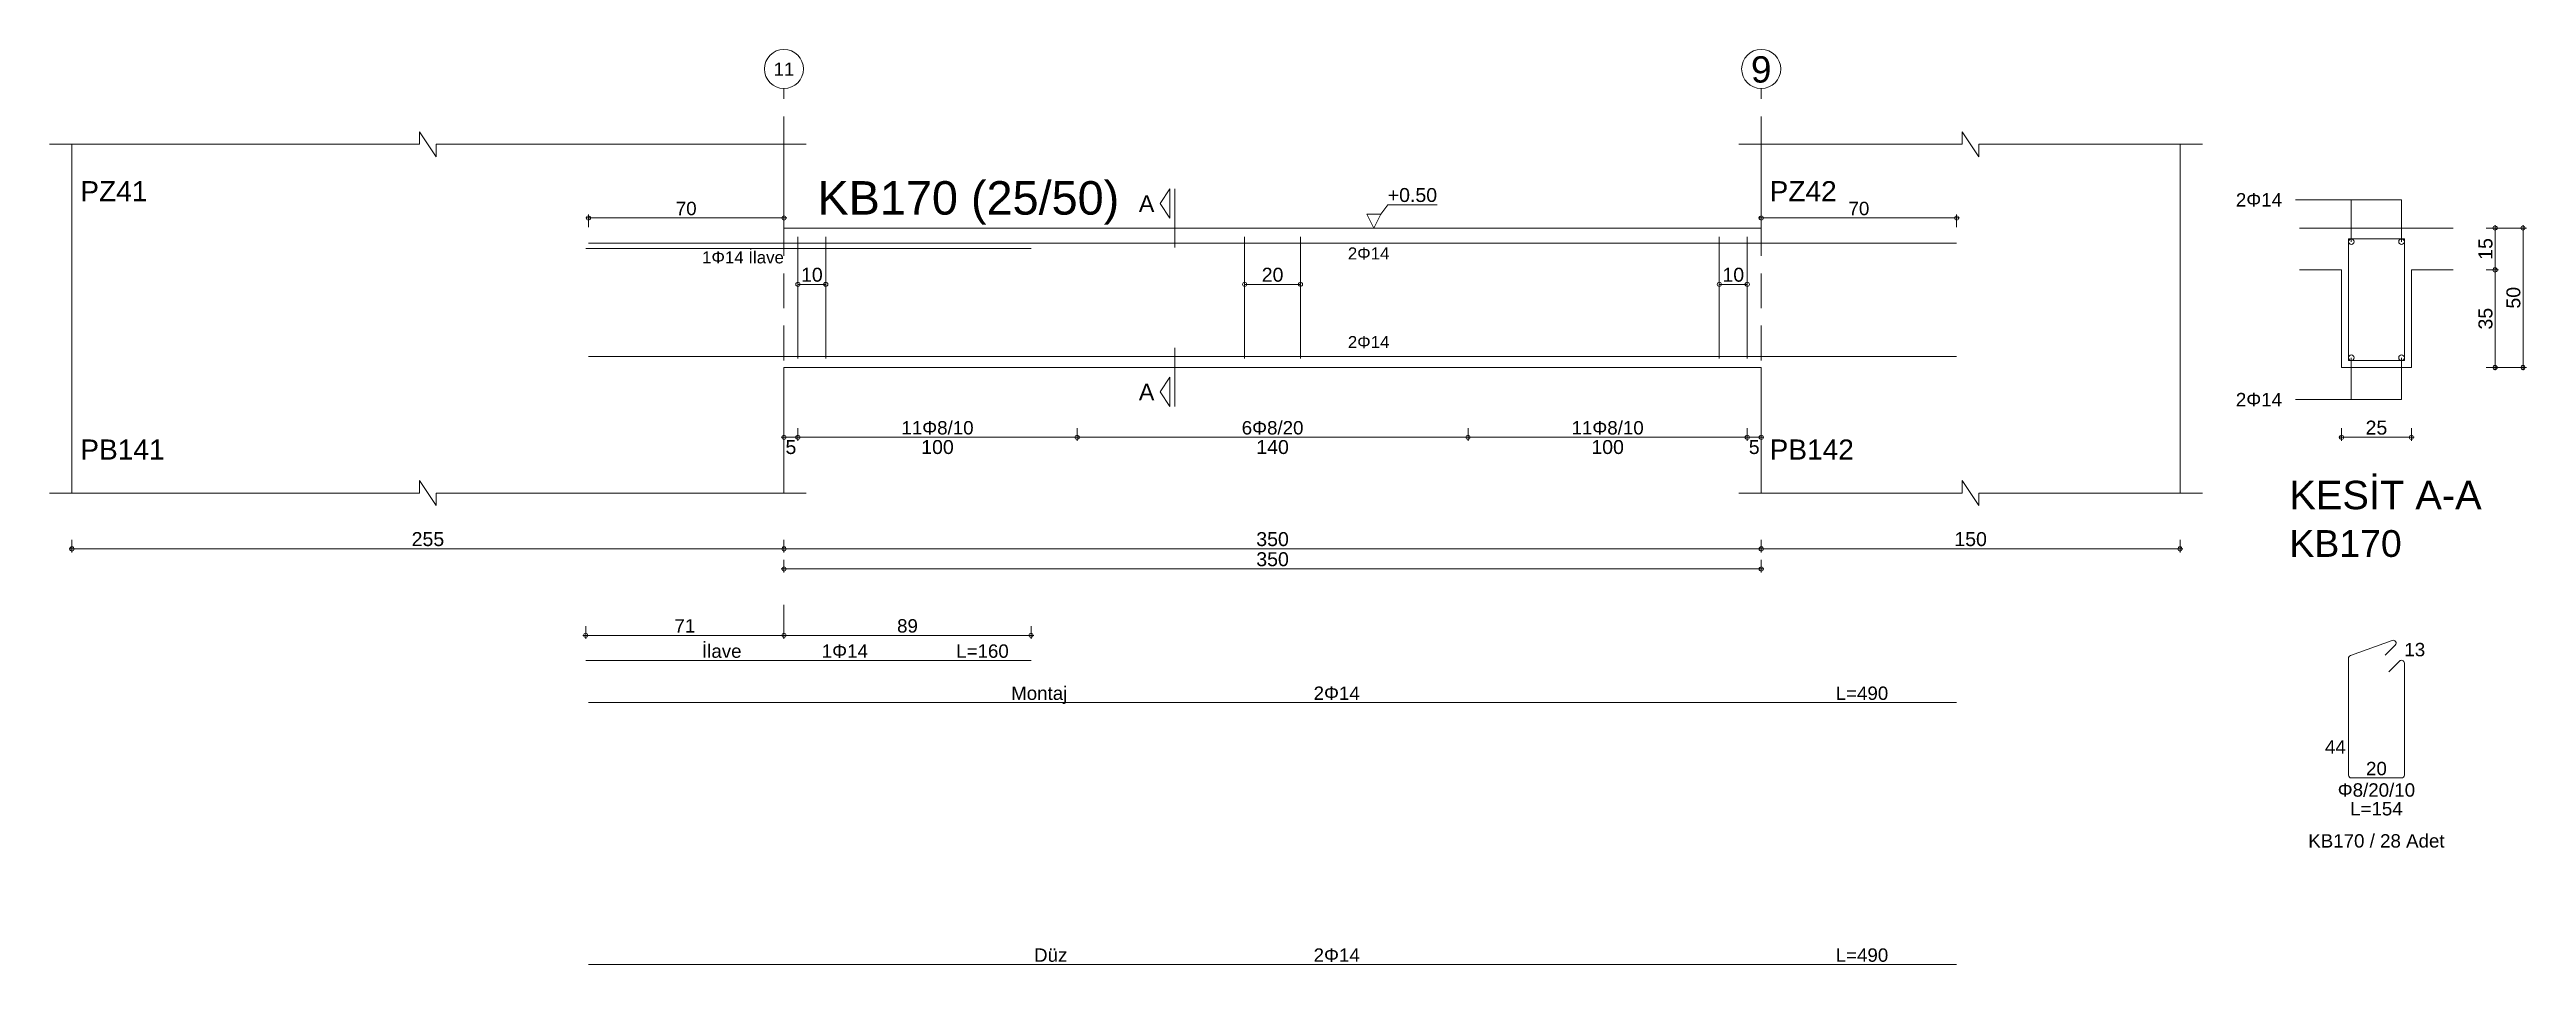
# Model space of a CAD drawing. Header units: millimetres. Extents: x 23801 to 80069, y 9628 to 14137.
# Drawn here: x 27880 to 29210, y 11187 to 11679 of the extents above; entities that cross this region are included whole.
import ezdxf

# ---------------------------------------------------------------- set-up
doc = ezdxf.new("R2010")
doc.units = ezdxf.units.MM
doc.linetypes.add('DASHDOT2', pattern=[12.7, 6.35, -3.175, 0, -3.175])
doc.linetypes.add('DASHED4', pattern=[18.75, 12.5, -6.25])
doc.layers.add('aks', color=251, linetype='DASHDOT2', lineweight=35)
for name, color, linetype in [('Donatı Topl. Uzun. Yazısı', 7, 'Continuous'), ('Donatı Uz. Yazısı', 7, 'Continuous'), ('Donatı Yazısı', 7, 'Continuous'), ('Donatı Çizgisi', 7, 'Continuous'), ('Kiriş', 7, 'Continuous'), ('Standart', 7, 'Continuous'), ('Ölçülendirme', 7, 'Continuous')]:
    doc.layers.add(name, color=color, linetype=linetype)
doc.styles.add('arial_1_18', font='arial.ttf', dxfattribs={"height": 0.2})

# ---------------------------------------------------------------- blocks, each defined once
blk = doc.blocks.new('IDE143Entity7369')
at = {"layer": 'aks', "color": 30, "linetype": 'DASHED4', "lineweight": 5}
for points in [[(21651.69, 2016.8), (21651.69, 2151.8)], [(22001.69, 2016.8), (22001.69, 2151.8)], [(21651.69, 1955.8), (21651.69, 1966.8)]]:
    blk.add_lwpolyline(points, dxfattribs=at)
at = {"layer": 'aks', "color": 1, "linetype": 'Continuous', "lineweight": 5}
for centre in [(21651.69, 2158.8), (22001.69, 2158.8)]:
    blk.add_circle(centre, 7, dxfattribs=at)
at = {"layer": 'Donatı Çizgisi', "color": 5, "linetype": 'Continuous', "lineweight": 5}
for points in [[(21580.69, 2094.4), (21740.19, 2094.4)], [(21581.69, 2096.4), (22071.69, 2096.4)], [(21656.69, 2055), (21656.69, 2098.6)], [(21666.69, 2055), (21666.69, 2098.6)], [(21816.69, 2055), (21816.69, 2098.6)], [(21836.69, 2055), (21836.69, 2098.6)], [(21986.69, 2055), (21986.69, 2098.6)], [(21996.69, 2055), (21996.69, 2098.6)], [(22212.03, 2054.3), (22212.03, 2097.9)], [(22212.03, 2097.9), (22232.03, 2097.9)], [(22232.03, 2054.3), (22232.03, 2097.9)], [(21581.69, 2055.8), (22071.69, 2055.8)], [(22212.03, 2054.3), (22232.03, 2054.3)], [(22212.7, 1948.54), (22227.7, 1954.01)], [(22225.13, 1948.69), (22228.77, 1952.33)], [(21580.69, 1946.8), (21740.19, 1946.8)], [(22212.03, 1905.72), (22212.03, 1947.59)], [(22226.51, 1942.78), (22230.28, 1946.56)], [(22232.03, 1905.72), (22232.03, 1945.84)], [(21581.69, 1931.7), (22071.69, 1931.7)], [(22213.05, 1904.7), (22231.01, 1904.7)], [(21581.69, 1837.85), (22071.69, 1837.85)]]:
    blk.add_lwpolyline(points, dxfattribs=at)
for centre in [(22213.03, 2096.9), (22231.03, 2096.9), (22213.03, 2055.3), (22231.03, 2055.3)]:
    blk.add_circle(centre, 1, dxfattribs=at)
for centre, start, end in [((22228.05, 1953.05), 315, 110), ((22213.05, 1947.59), 110, 180), ((22231.01, 1945.84), 0, 135), ((22213.05, 1905.72), 180, 270), ((22231.01, 1905.72), 270, 0)]:
    blk.add_arc(centre, 1.02, start, end, dxfattribs=at)
at = {"layer": 'Kiriş', "color": 1, "linetype": 'Continuous', "lineweight": 5}
for points in [[(21388.69, 2131.8), (21521.19, 2131.8)], [(21396.69, 2006.8), (21396.69, 2131.8)], [(21521.19, 2131.8), (21521.19, 2136.3)], [(21527.19, 2127.3), (21521.19, 2136.3)], [(21527.19, 2127.3), (21527.19, 2131.8)], [(21527.19, 2131.8), (21659.69, 2131.8)], [(21651.69, 2101.8), (21651.69, 2131.8)], [(21993.69, 2131.8), (22073.69, 2131.8)], [(22001.69, 2101.8), (22001.69, 2131.8)], [(22073.69, 2131.8), (22073.69, 2136.3)], [(22079.69, 2127.3), (22073.69, 2136.3)], [(22079.69, 2131.8), (22159.69, 2131.8)], [(22079.69, 2127.3), (22079.69, 2131.8)], [(22151.69, 2006.8), (22151.69, 2131.8)], [(21651.69, 2101.8), (22001.69, 2101.8)], [(22194.53, 2101.8), (22249.53, 2101.8)], [(22194.53, 2086.8), (22209.53, 2086.8)], [(22209.53, 2051.8), (22209.53, 2086.8)], [(22234.53, 2086.8), (22249.53, 2086.8)], [(22234.53, 2051.8), (22234.53, 2086.8)], [(21651.69, 2051.8), (22001.69, 2051.8)], [(21651.69, 2006.8), (21651.69, 2051.8)], [(22001.69, 2006.8), (22001.69, 2051.8)], [(22209.53, 2051.8), (22234.53, 2051.8)], [(21388.69, 2006.8), (21521.19, 2006.8)], [(21527.19, 2002.3), (21521.19, 2011.3)], [(21521.19, 2006.8), (21521.19, 2011.3)], [(21527.19, 2006.8), (21659.69, 2006.8)], [(21527.19, 2002.3), (21527.19, 2006.8)], [(21993.69, 2006.8), (22073.69, 2006.8)], [(22079.69, 2002.3), (22073.69, 2011.3)], [(22073.69, 2006.8), (22073.69, 2011.3)], [(22079.69, 2006.8), (22159.69, 2006.8)], [(22079.69, 2002.3), (22079.69, 2006.8)]]:
    blk.add_lwpolyline(points, dxfattribs=at)
at = {"layer": 'Ölçülendirme', "color": 1, "linetype": 'Continuous', "lineweight": 5}
for points in [[(21786.44, 2110.55), (21789.94, 2115.8)], [(21789.94, 2105.3), (21789.94, 2115.8)], [(21791.69, 2094.8), (21791.69, 2115.8)], [(22193.03, 2111.9), (22231.03, 2111.9)], [(22213.03, 2096.9), (22213.03, 2111.9)], [(22231.03, 2096.9), (22231.03, 2111.9)], [(21580.69, 2105.4), (21652.69, 2105.4)], [(21581.69, 2102.15), (21581.69, 2106.65)], [(21651.69, 2102.15), (21651.69, 2106.65)], [(21789.94, 2105.3), (21786.44, 2110.55)], [(21862.94, 2101.8), (21860.44, 2106.8)], [(21860.44, 2106.8), (21865.44, 2106.8)], [(21865.44, 2106.8), (21862.94, 2101.8)], [(21865.44, 2106.8), (21867.94, 2110.13)], [(21867.94, 2110.13), (21885.62, 2110.13)], [(22000.69, 2105.4), (22072.69, 2105.4)], [(22001.69, 2102.15), (22001.69, 2106.65)], [(22071.69, 2102.15), (22071.69, 2106.65)], [(22264.53, 2050.8), (22264.53, 2102.8)], [(22274.53, 2050.8), (22274.53, 2102.8)], [(21862.94, 2101.8), (21862.94, 2101.8)], [(22261.28, 2101.8), (22275.78, 2101.8)], [(22261.28, 2086.8), (22265.78, 2086.8)], [(21656.69, 2081.6), (21666.69, 2081.6)], [(21816.69, 2081.6), (21836.69, 2081.6)], [(21986.69, 2081.6), (21996.69, 2081.6)], [(21791.69, 2037.8), (21791.69, 2058.8)], [(22213.03, 2040.3), (22213.03, 2055.3)], [(22231.03, 2040.3), (22231.03, 2055.3)], [(22261.28, 2051.8), (22275.78, 2051.8)], [(21786.44, 2043.05), (21789.94, 2048.3)], [(21789.94, 2037.8), (21786.44, 2043.05)], [(21789.94, 2037.8), (21789.94, 2048.3)], [(22193.03, 2040.3), (22231.03, 2040.3)], [(21650.69, 2026.8), (22002.69, 2026.8)], [(21651.69, 2025.55), (21651.69, 2030.05)], [(21656.69, 2025.55), (21656.69, 2030.05)], [(21756.69, 2025.55), (21756.69, 2030.05)], [(21896.69, 2025.55), (21896.69, 2030.05)], [(21996.69, 2025.55), (21996.69, 2030.05)], [(22001.69, 2025.55), (22001.69, 2030.05)], [(22208.53, 2026.8), (22235.53, 2026.8)], [(22209.53, 2025.55), (22209.53, 2030.05)], [(22234.53, 2025.55), (22234.53, 2030.05)], [(21396.69, 1985.55), (21396.69, 1990.05)], [(21651.69, 1985.55), (21651.69, 1990.05)], [(22001.69, 1985.55), (22001.69, 1990.05)], [(22151.69, 1985.55), (22151.69, 1990.05)], [(21395.69, 1986.8), (22152.69, 1986.8)], [(21650.69, 1979.6), (22002.69, 1979.6)], [(21651.69, 1978.35), (21651.69, 1982.85)], [(22001.69, 1978.35), (22001.69, 1982.85)], [(21579.69, 1955.8), (21652.69, 1955.8)], [(21580.69, 1954.55), (21580.69, 1959.05)], [(21650.69, 1955.8), (21741.19, 1955.8)], [(21651.69, 1954.55), (21651.69, 1959.05)], [(21651.69, 1954.55), (21651.69, 1959.05)], [(21740.19, 1954.55), (21740.19, 1959.05)]]:
    blk.add_lwpolyline(points, dxfattribs=at)
for centre in [(21581.69, 2105.4), (21651.69, 2105.4), (22001.69, 2105.4), (22071.69, 2105.4), (22264.53, 2101.8), (22274.53, 2101.8), (22264.53, 2086.8), (21656.69, 2081.6), (21666.69, 2081.6), (21816.69, 2081.6), (21836.69, 2081.6), (21986.69, 2081.6), (21996.69, 2081.6), (22264.53, 2051.8), (22274.53, 2051.8), (21651.69, 2026.8), (21656.69, 2026.8), (21656.69, 2026.8), (21756.69, 2026.8), (21756.69, 2026.8), (21896.69, 2026.8), (21896.69, 2026.8), (21996.69, 2026.8), (21996.69, 2026.8), (22001.69, 2026.8), (22209.53, 2026.8), (22234.53, 2026.8), (21396.69, 1986.8), (21651.69, 1986.8), (21651.69, 1986.8), (22001.69, 1986.8), (22001.69, 1986.8), (22151.69, 1986.8), (21651.69, 1979.6), (22001.69, 1979.6), (21580.69, 1955.8), (21651.69, 1955.8), (21651.69, 1955.8), (21740.19, 1955.8)]:
    blk.add_circle(centre, 0.75, dxfattribs=at)
at = {"layer": 'aks', "color": 1, "linetype": 'Continuous', "lineweight": 5, "style": 'arial_1_18'}
for s, height, p in [('11', 4.725, (21648.02, 2156.36)), ('9', 9.45, (21998.02, 2153.92))]:
    blk.add_text(s, height=height, dxfattribs=at).set_placement(p)
at = {"layer": 'Donatı Topl. Uzun. Yazısı', "color": 1, "linetype": 'Continuous', "lineweight": 5, "style": 'arial_1_18'}
for s, p in [('L=160', (21713.38, 1947.76)), ('L=490', (22028.36, 1932.66)), ('L=154', (22212.61, 1891.26)), ('L=490', (22028.36, 1838.81))]:
    blk.add_text(s, height=4.8, dxfattribs=at).set_placement(p)
at = {"layer": 'Donatı Uz. Yazısı', "color": 1, "linetype": 'Continuous', "lineweight": 5, "style": 'arial_1_18'}
for s, p in [('13', (22232.03, 1948.3)), ('44', (22203.61, 1913.42)), ('20', (22218.3, 1905.66))]:
    blk.add_text(s, height=4.8, dxfattribs=at).set_placement(p)
at = {"layer": 'Donatı Yazısı', "color": 5, "linetype": 'Continuous', "lineweight": 5, "style": 'arial_1_18'}
for s, height, p in [('2Φ14', 4.8, (22171.69, 2109.5)), ('1Φ14 İlave', 4.32, (21622.38, 2089.12)), ('2Φ14', 4.8, (22171.69, 2037.9)), ('1Φ14', 4.8, (21665.23, 1947.76)), ('2Φ14', 4.8, (21841.39, 1932.66)), ('Φ8/20/10', 4.8, (22208.16, 1897.98)), ('KB170 / 28 Adet', 4.8, (22197.61, 1879.74)), ('2Φ14', 4.8, (21841.39, 1838.81))]:
    blk.add_text(s, height=height, dxfattribs=at).set_placement(p)
for p in [(21853.65, 2090.52), (21853.65, 2058.76)]:
    blk.add_text('2Φ14', height=4.32, rotation=360, dxfattribs=at).set_placement(p)
at = {"layer": 'Donatı Yazısı', "color": 1, "linetype": 'Continuous', "lineweight": 5, "style": 'arial_1_18'}
for s, p in [('İlave', (21622.35, 1947.76)), ('Montaj', (21733.06, 1932.66)), ('Düz', (21741.27, 1838.81))]:
    blk.add_text(s, height=4.8, dxfattribs=at).set_placement(p)
at = {"layer": 'Kiriş', "color": 1, "linetype": 'Continuous', "lineweight": 5, "style": 'arial_1_18'}
for s, height, p in [('PZ41', 7.2, (21399.69, 2111.4)), ('KB170 (25/50)', 12, (21663.69, 2106.6)), ('PZ42', 7.2, (22004.69, 2111.4)), ('PB141', 7.2, (21399.69, 2018.8)), ('PB142', 7.2, (22004.69, 2018.8)), ('KESİT A-A', 10.2, (22190.83, 2001)), ('KB170', 9.6, (22190.83, 1983.92))]:
    blk.add_text(s, height=height, dxfattribs=at).set_placement(p)
at = {"layer": 'Ölçülendirme', "color": 1, "linetype": 'Continuous', "lineweight": 5, "style": 'arial_1_18'}
for s, height, p in [('70', 4.8, (21612.96, 2106.4)), ('A', 5.95, (21778.8, 2107.57)), ('+0.50', 5, (21867.94, 2111.13)), ('70', 4.8, (22032.96, 2106.4)), ('A', 5.95, (21778.8, 2040.07)), ('25', 5, (22218.14, 2027.76)), ('5', 5, (21652.25, 2020.8)), ('100', 5, (21700.86, 2020.8)), ('140', 5, (21820.86, 2020.8)), ('100', 5, (21940.86, 2020.8)), ('5', 5, (21997.25, 2020.8)), ('255', 5, (21518.36, 1987.8)), ('350', 5, (21820.86, 1987.8)), ('150', 5, (22070.86, 1987.8)), ('350', 5, (21820.86, 1980.6))]:
    blk.add_text(s, height=height, dxfattribs=at).set_placement(p)
for s, rotation, p in [('15', 90, (22263.57, 2090.42)), ('10', 360, (21657.81, 2082.56)), ('20', 360, (21822.81, 2082.56)), ('10', 360, (21987.81, 2082.56)), ('50', 90, (22273.57, 2072.92)), ('35', 90, (22263.57, 2065.42))]:
    blk.add_text(s, height=5, rotation=rotation, dxfattribs=at).set_placement(p)
at = {"layer": 'Ölçülendirme', "color": 5, "linetype": 'Continuous', "lineweight": 5, "style": 'arial_1_18'}
for s, p in [('11Φ8/10', (21693.76, 2027.8)), ('6Φ8/20', (21815.63, 2027.8)), ('11Φ8/10', (21933.76, 2027.8)), ('71', (21612.46, 1956.8)), ('89', (21692.21, 1956.8))]:
    blk.add_text(s, height=4.8, dxfattribs=at).set_placement(p)

msp = doc.modelspace()

# ---------------------------------------------------------------- block references
at = {"layer": 'Standart', "xscale": 1.5, "yscale": 1.5, "zscale": 1.5}
msp.add_blockref('IDE143Entity7369', (-4203.4, 8430.1), dxfattribs=at)

doc.saveas('drawing.dxf')
